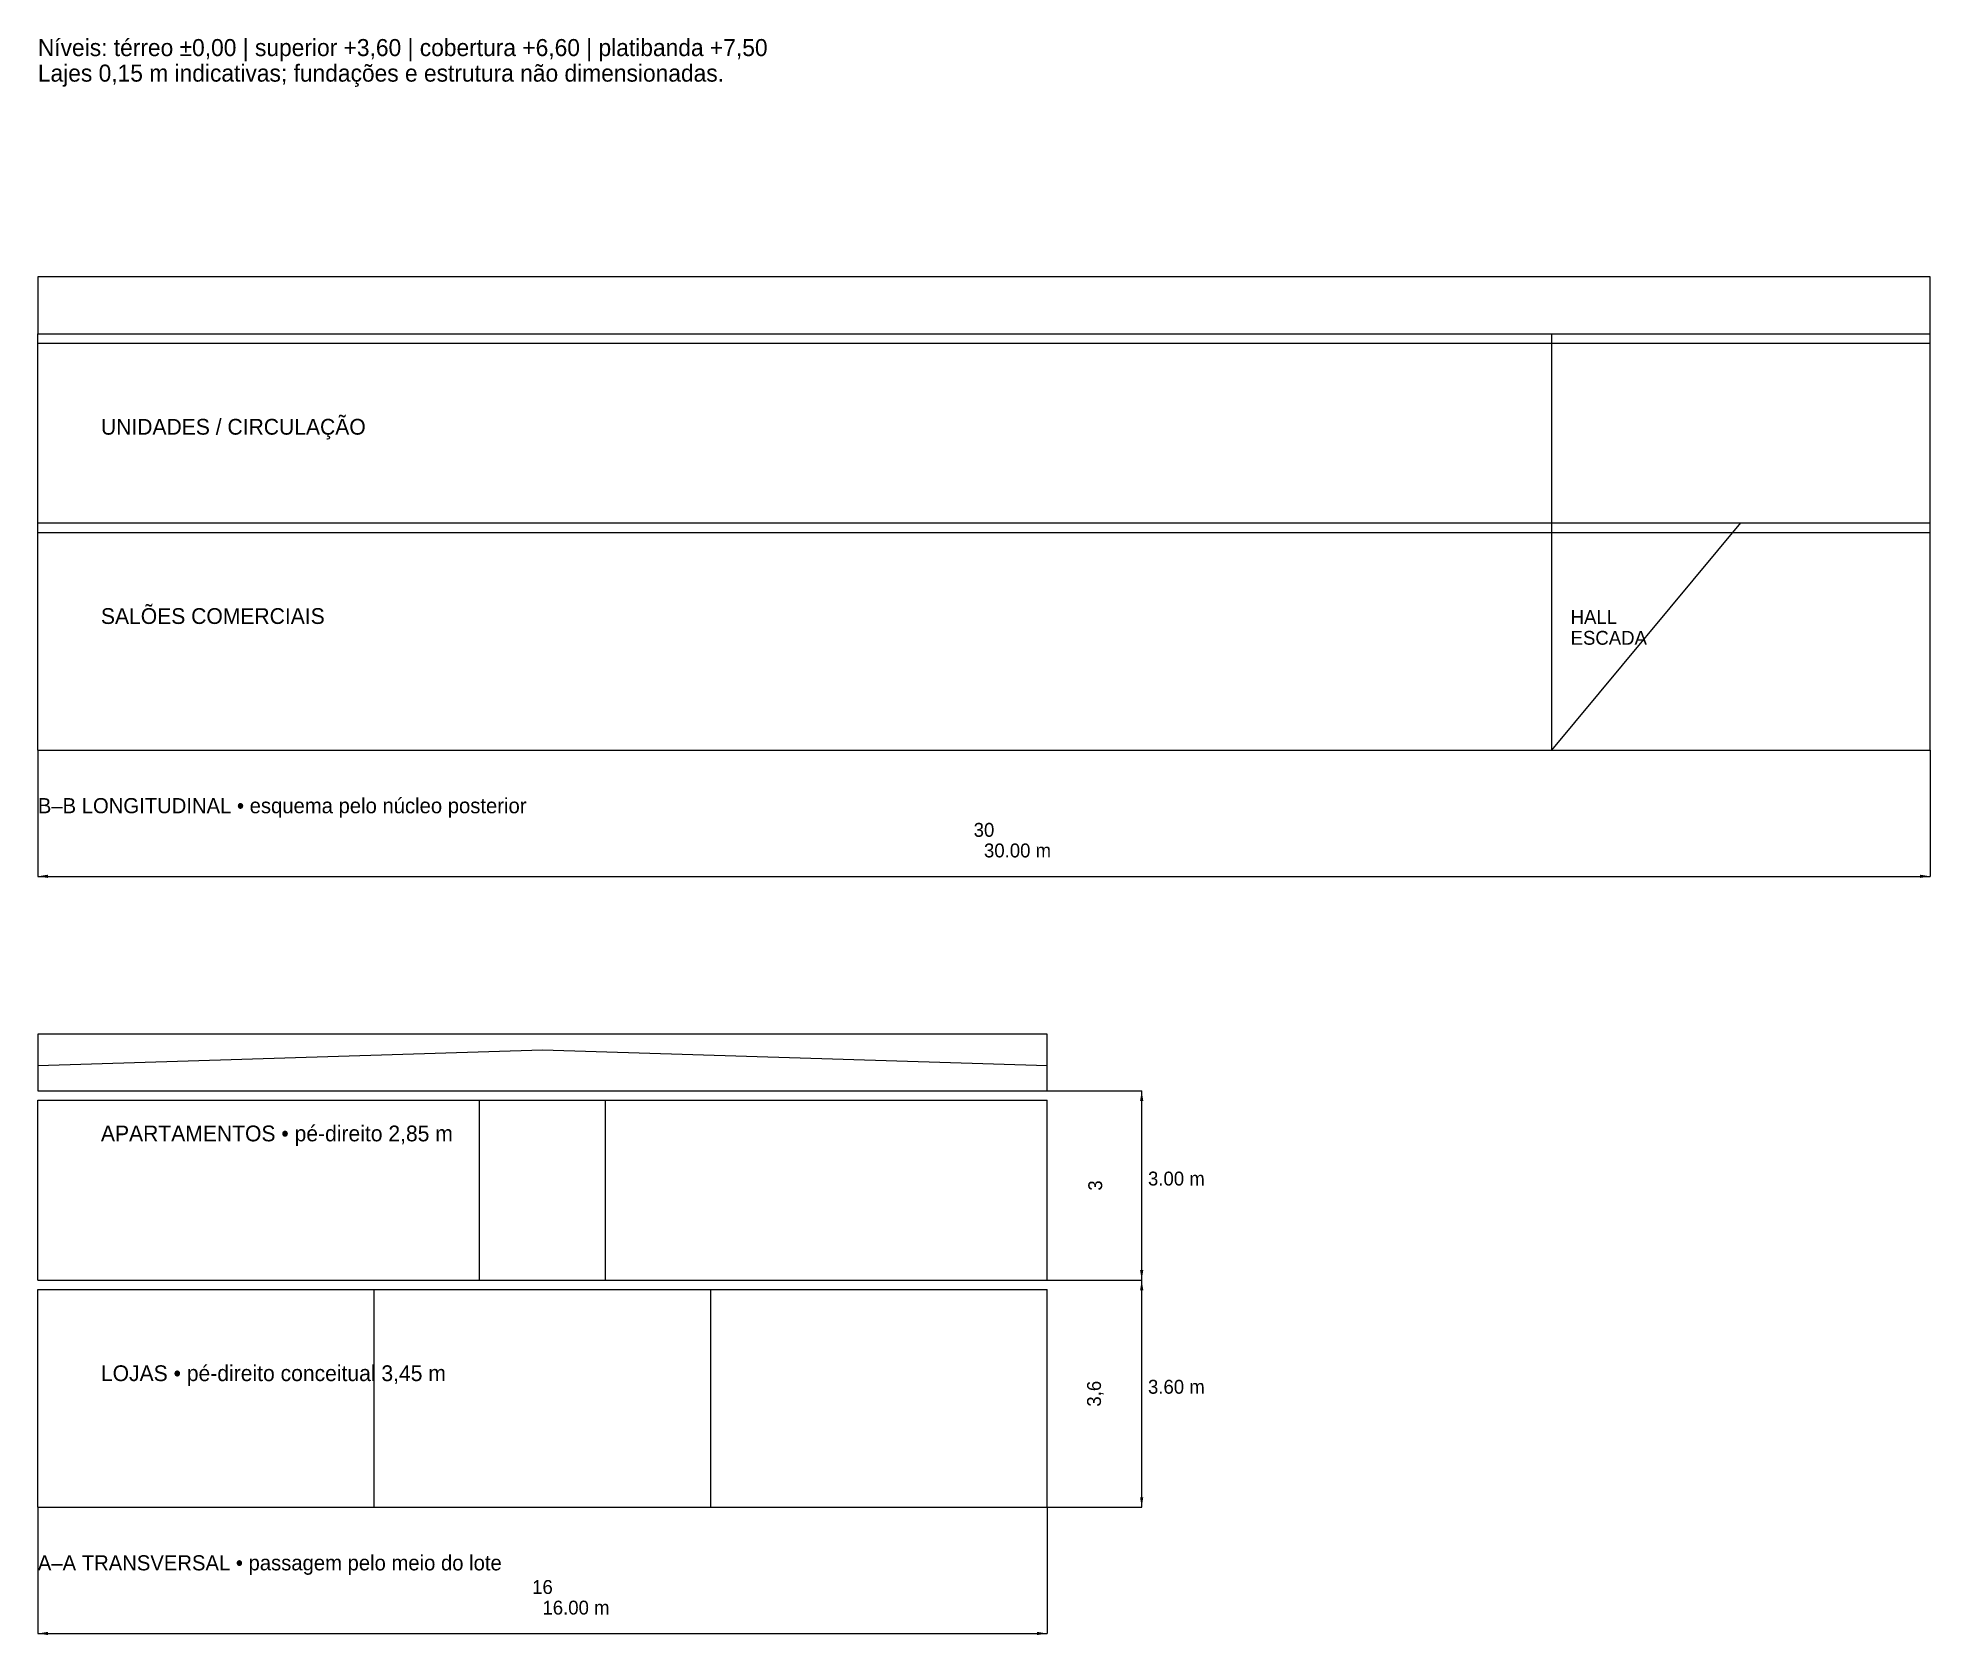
# Model space of a CAD drawing. Header units: metres. Extents: x -3 to 341, y -5 to 52.
# Drawn here: x 195 to 225, y -2.03 to 23.29 of the extents above; entities that cross this region are included whole.
import ezdxf

# ---------------------------------------------------------------- set-up
doc = ezdxf.new("R2010")
doc.units = ezdxf.units.M
for name, color, linetype in [('COTAS', 2, 'Continuous'), ('PAREDES', 7, 'Continuous'), ('TEXTOS', 3, 'Continuous')]:
    doc.layers.add(name, color=color, linetype=linetype)
doc.dimstyles.get("Standard").update_dxf_attribs({"dimtxt": 2.5, "dimasz": 2.5, "dimexe": 1.25, "dimexo": 0.625, "dimtad": 1, "dimcen": 2.5, "dimazin": 3, "dimtfac": 1, "dimtmove": 0, "dimatfit": 3})

msp = doc.modelspace()

# ---------------------------------------------------------------- texts
at = {"layer": 'TEXTOS'}
for s, height, p in [('Níveis: térreo ±0,00 | superior +3,60 | cobertura +6,60 | platibanda +7,50', 0.27, (195, 23)), ('Lajes 0,15 m indicativas; fundações e estrutura não dimensionadas.', 0.27, (195, 22.595)), ('UNIDADES / CIRCULAÇÃO', 0.25, (196, 17)), ('SALÕES COMERCIAIS', 0.25, (196, 14)), ('HALL', 0.22, (219.3, 14)), ('ESCADA', 0.22, (219.3, 13.67)), ('B–B LONGITUDINAL • esquema pelo núcleo posterior', 0.24, (195, 11)), ('30.00 m', 0.22, (210, 10.3)), ('APARTAMENTOS • pé-direito 2,85 m', 0.25, (196, 5.8)), ('3.00 m', 0.22, (212.6, 5.1)), ('LOJAS • pé-direito conceitual 3,45 m', 0.25, (196, 2)), ('3.60 m', 0.22, (212.6, 1.8)), ('A–A TRANSVERSAL • passagem pelo meio do lote', 0.24, (195, -1)), ('16.00 m', 0.22, (203, -1.7))]:
    msp.add_text(s, height=height, dxfattribs=at).set_placement(p)

# ---------------------------------------------------------------- blocks, each defined once
blk = doc.blocks.new('_CLOSEDFILLED')
at = {"color": 0, "linetype": 'BYBLOCK'}
blk.add_solid([(-1, 0.16), (0, 0), (-1, -0.16)], dxfattribs=at)
blk = doc.blocks.new('*D15')
at = {"color": 2}
for p, q in [((195, 0), (195, -2)), ((211, 0), (211, -2)), ((195.16, -2), (210.84, -2))]:
    blk.add_line(p, q, dxfattribs=at)
at = {"layer": 'Defpoints'}
for p in [(195, 0), (211, 0), (195, -2)]:
    blk.add_point(p, dxfattribs=at)
at = {"layer": 'COTAS', "color": 2, "xscale": 0.16, "yscale": 0.16, "rotation": 180}
blk.add_blockref('_CLOSEDFILLED', (195, -2), dxfattribs=at)
at = {"layer": 'COTAS', "color": 2, "xscale": 0.16, "yscale": 0.16}
blk.add_blockref('_CLOSEDFILLED', (211, -2), dxfattribs=at)
at = {"layer": 'COTAS', "color": 2, "insert": (203, -1.265), "char_height": 0.22, "attachment_point": 5}
blk.add_mtext('16', dxfattribs=at)
blk = doc.blocks.new('*D16')
at = {"color": 2}
for p, q in [((211, 3.6), (212.5, 3.6)), ((212.5, 0.16), (212.5, 3.44)), ((211, 0), (212.5, 0))]:
    blk.add_line(p, q, dxfattribs=at)
at = {"layer": 'Defpoints'}
for p in [(211, 3.6), (211, 0), (212.5, 0)]:
    blk.add_point(p, dxfattribs=at)
at = {"layer": 'COTAS', "color": 2, "xscale": 0.16, "yscale": 0.16}
for p, rotation in [((212.5, 3.6), 90), ((212.5, 0), 270)]:
    blk.add_blockref('_CLOSEDFILLED', p, dxfattribs=dict(at, rotation=rotation))
at = {"layer": 'COTAS', "color": 2, "insert": (211.765, 1.8), "char_height": 0.22, "attachment_point": 5, "rotation": 90}
blk.add_mtext('3,6', dxfattribs=at)
blk = doc.blocks.new('*D17')
at = {"color": 2}
for p, q in [((211, 6.6), (212.5, 6.6)), ((212.5, 3.76), (212.5, 6.44)), ((211, 3.6), (212.5, 3.6))]:
    blk.add_line(p, q, dxfattribs=at)
at = {"layer": 'Defpoints'}
for p in [(211, 6.6), (211, 3.6), (212.5, 3.6)]:
    blk.add_point(p, dxfattribs=at)
at = {"layer": 'COTAS', "color": 2, "xscale": 0.16, "yscale": 0.16}
for p, rotation in [((212.5, 6.6), 90), ((212.5, 3.6), 270)]:
    blk.add_blockref('_CLOSEDFILLED', p, dxfattribs=dict(at, rotation=rotation))
at = {"layer": 'COTAS', "color": 2, "insert": (211.765, 5.1), "char_height": 0.22, "attachment_point": 5, "rotation": 90}
blk.add_mtext('3', dxfattribs=at)
blk = doc.blocks.new('*D18')
at = {"color": 2}
for p, q in [((195, 12), (195, 10)), ((225, 12), (225, 10)), ((195.16, 10), (224.84, 10))]:
    blk.add_line(p, q, dxfattribs=at)
at = {"layer": 'Defpoints'}
for p in [(195, 12), (225, 12), (195, 10)]:
    blk.add_point(p, dxfattribs=at)
at = {"layer": 'COTAS', "color": 2, "xscale": 0.16, "yscale": 0.16, "rotation": 180}
blk.add_blockref('_CLOSEDFILLED', (195, 10), dxfattribs=at)
at = {"layer": 'COTAS', "color": 2, "xscale": 0.16, "yscale": 0.16}
blk.add_blockref('_CLOSEDFILLED', (225, 10), dxfattribs=at)
at = {"layer": 'COTAS', "color": 2, "insert": (210, 10.735), "char_height": 0.22, "attachment_point": 5}
blk.add_mtext('30', dxfattribs=at)

# ---------------------------------------------------------------- dimensions: what is measured, and where the dimension line sits
at = {"layer": 'COTAS'}
for base, p1, p2, picture, middle in [((195, 10), (195, 12), (225, 12), '*D18', (210, 10.735)), ((195, -2), (195, 0), (211, 0), '*D15', (203, -1.265))]:
    dim = msp.add_linear_dim(base=base, p1=p1, p2=p2, dimstyle='Standard', override={"dimtxt": 0.22, "dimasz": 0.16, "dimtad": 1, "dimdec": 2, "dimclrd": 2, "dimclre": 2, "dimclrt": 2}, dxfattribs=at)
    dim.commit()
    dim.dimension.update_dxf_attribs({"geometry": picture, "text_midpoint": middle})
for base, p1, p2, picture, middle in [((212.5, 3.6), (211, 3.6), (211, 6.6), '*D17', (211.765, 5.1)), ((212.5, 0), (211, 0), (211, 3.6), '*D16', (211.765, 1.8))]:
    dim = msp.add_linear_dim(base=base, p1=p1, p2=p2, angle=90, dimstyle='Standard', override={"dimtxt": 0.22, "dimasz": 0.16, "dimtad": 1, "dimdec": 2, "dimclrd": 2, "dimclre": 2, "dimclrt": 2}, dxfattribs=at)
    dim.commit()
    dim.dimension.update_dxf_attribs({"geometry": picture, "text_midpoint": middle})

# ---------------------------------------------------------------- linework, layer by layer
at = {"layer": 'COTAS'}
for p, q in [((195, 10), (225, 10)), ((212.5, 3.6), (212.5, 6.6)), ((212.5, 0), (212.5, 3.6)), ((195, -2), (211, -2))]:
    msp.add_line(p, q, dxfattribs=at)
at = {"layer": 'PAREDES'}
for p, q in [((225, 19.5), (195, 19.5)), ((195, 19.5), (195, 18.6)), ((225, 18.6), (225, 19.5)), ((195, 18.6), (225, 18.6)), ((195, 12), (195, 18.6)), ((195, 18.6), (225, 18.6)), ((219, 12), (219, 18.6)), ((225, 12), (225, 18.6)), ((195, 18.45), (225, 18.45)), ((195, 15.6), (225, 15.6)), ((219, 12), (222, 15.6)), ((222, 15.6), (225, 15.6)), ((195, 15.45), (225, 15.45)), ((195, 12), (225, 12)), ((211, 7.5), (195, 7.5)), ((195, 7.5), (195, 6.6)), ((211, 6.6), (211, 7.5)), ((195, 7), (203, 7.25)), ((203, 7.25), (211, 7)), ((195, 6.6), (211, 6.6)), ((195, 6.6), (211, 6.6)), ((195, 6.45), (211, 6.45)), ((195, 3.6), (195, 6.45)), ((202, 3.6), (202, 6.45)), ((204, 3.6), (204, 6.45)), ((211, 3.6), (211, 6.45)), ((195, 3.6), (211, 3.6)), ((195, 3.45), (211, 3.45)), ((195, 0), (195, 3.45)), ((200.33, 0), (200.33, 3.45)), ((205.67, 0), (205.67, 3.45)), ((211, 0), (211, 3.45)), ((195, 0), (211, 0))]:
    msp.add_line(p, q, dxfattribs=at)

msp.set_redraw_order([(e.dxf.handle, doc.entitydb.next_handle()) for e in msp.query("TEXT MTEXT ATTDEF DIMENSION ARC_DIMENSION")])  # texts and dimensions are drawn at this point

doc.saveas('drawing.dxf')
